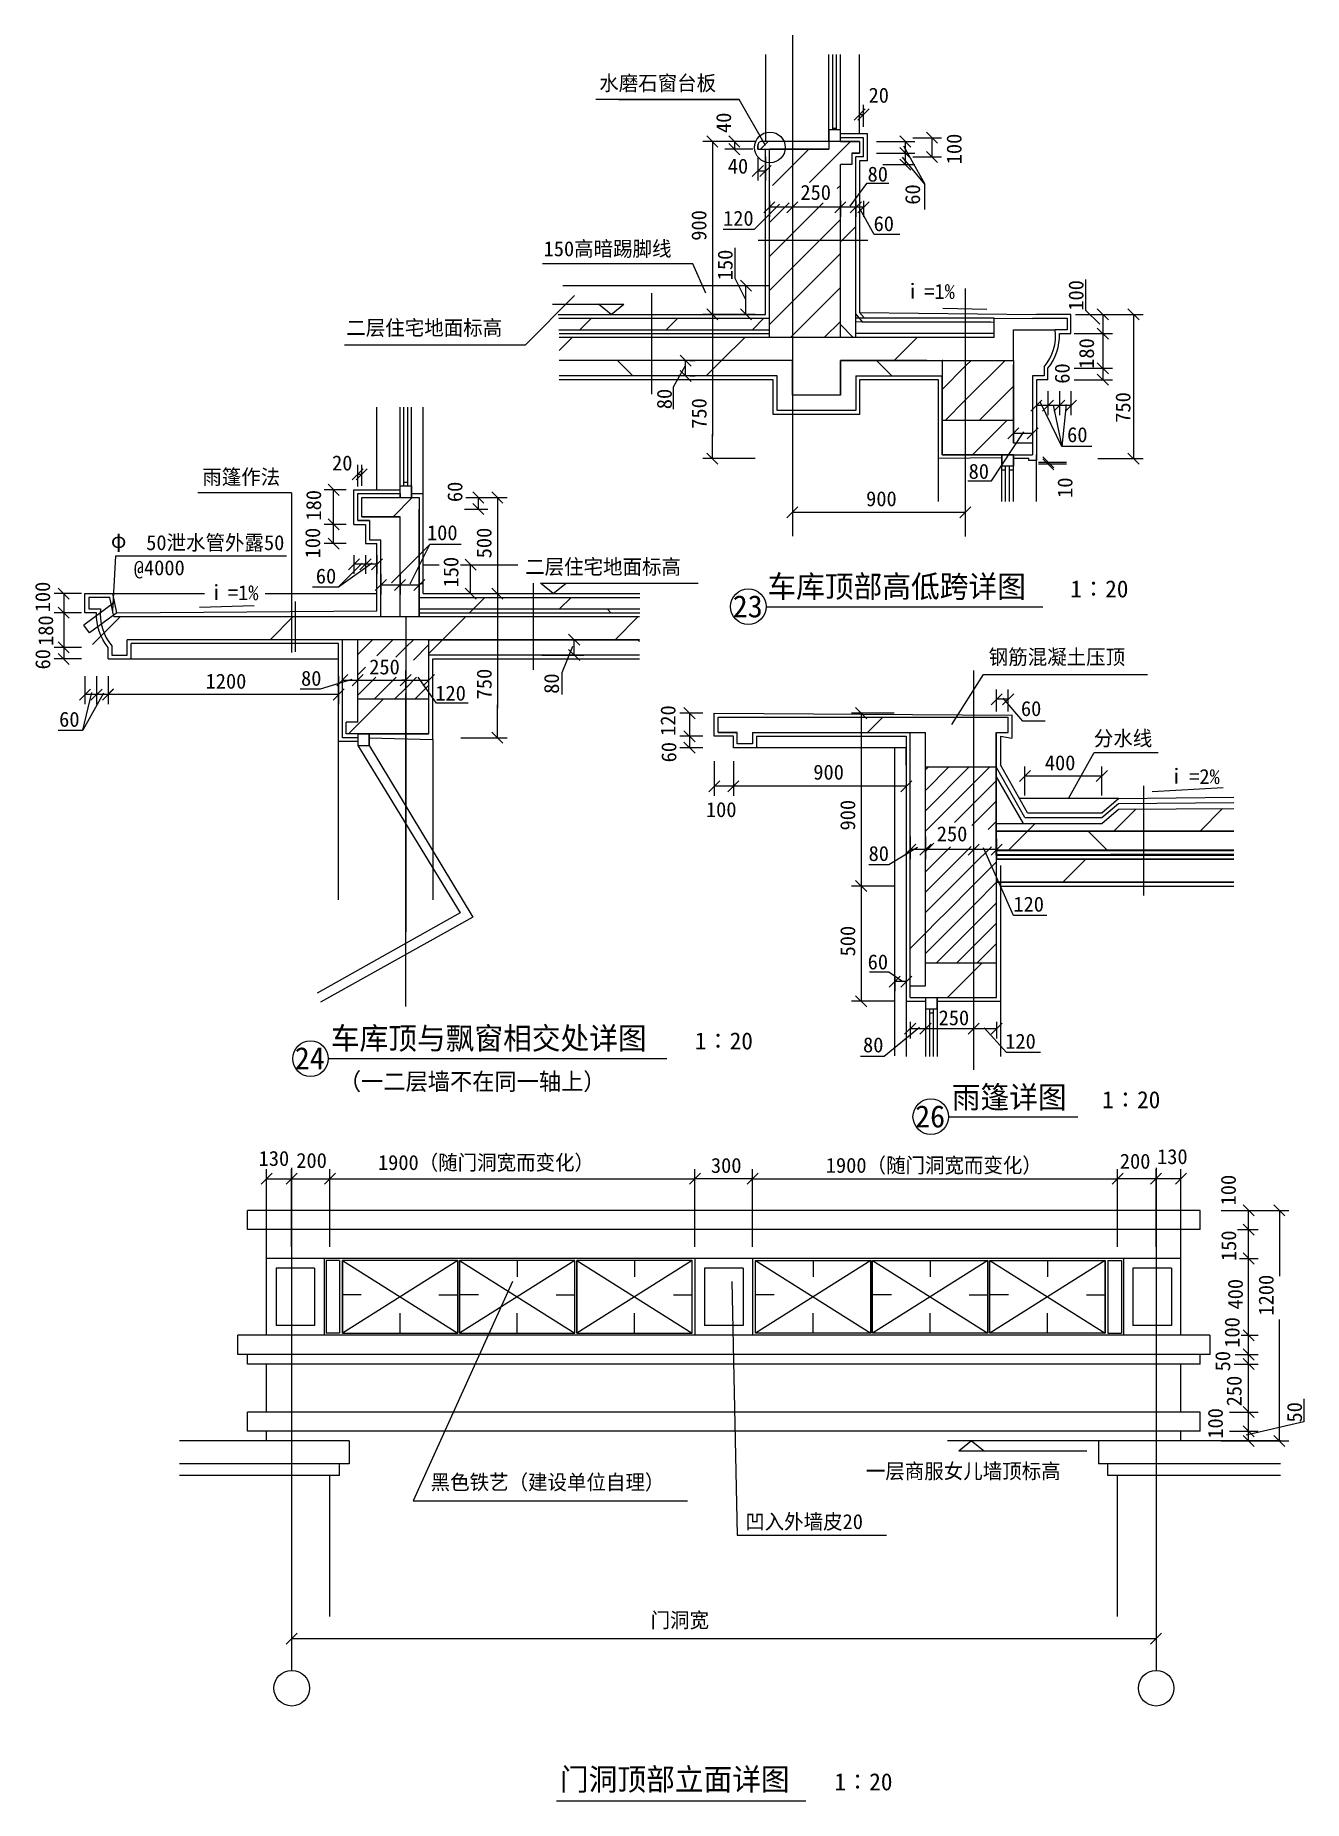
# Model space of a CAD drawing. Header units: metres. Extents: x 1414 to 8016, y 186 to 9373.
import ezdxf

# ---------------------------------------------------------------- set-up
doc = ezdxf.new("R2010")
doc.units = ezdxf.units.M
for name, color, linetype in [('A-AXI', 3, 'Continuous'), ('PUB_DIM', 3, 'Continuous'), ('PUB_TEXT', 7, 'Continuous'), ('S_DOTE', 7, 'Continuous'), ('WALL', 7, 'Continuous'), ('WQ', 7, 'Continuous')]:
    doc.layers.add(name, color=color, linetype=linetype)
pattern_1 = [(45, (0, 0), (-449.013, 449.013), [])]
pattern_2 = [(45, (0, 0), (-224.506, 224.506), [])]

msp = doc.modelspace()

# ---------------------------------------------------------------- texts
for s, height, p in [('20', 78, (5751.18, 9022.68)), ('40', 78, (5018.38, 8653.56)), ('80', 78, (5746.15, 8612.03)), ('250', 78, (5396.4, 8516.9)), ('120', 78, (4993.7, 8382.25)), ('60', 78, (5777.48, 8354.27)), ('150高暗踢脚线', 78, (4059.41, 8223.69)), ('二层住宅地面标高', 78, (3032.67, 7812.32)), ('20', 78, (2958.51, 7108.92)), ('雨篷作法', 78, (2282.82, 7035.97)), ('80', 78, (6272.18, 7065.23)), ('900', 78, (5738.55, 6922.43)), ('100', 78, (3452.51, 6745.91)), ('二层住宅地面标高', 78, (3963.3, 6568.45)), ('60', 78, (2873.87, 6520.32)), ('车库顶部高低跨详图', 115, (5224.79, 6447.57)), ('1∶20', 89, (6801.29, 6447.87)), ('23', 115, (5043.87, 6344.17)), ('钢筋混凝土压顶', 78, (6376.96, 6099.05)), ('80', 78, (2797.01, 5988.18)), ('250', 78, (3151.76, 6047.43)), ('1200', 78, (2300.09, 5972.87)), ('120', 78, (3495.83, 5910.91)), ('60', 78, (6544.48, 5830.56)), ('分水线', 78, (6923.91, 5675.5)), ('400', 78, (6668.88, 5548.42)), ('900', 78, (5463.77, 5499.68)), ('i', 78, (7327.38, 5478.85)), ('  =2%', 78, (7314.24, 5476.84)), ('100', 78, (4904.65, 5304.82)), ('60', 78, (5746.69, 4512.27)), ('车库顶与飘窗相交处详图', 115, (2951.81, 4096.02)), ('250', 78, (6115.77, 4221.41)), ('1∶20', 89, (4846.64, 4095.42)), ('80', 78, (5722.51, 4080.5)), ('120', 78, (6462.6, 4099.22)), ('24', 115, (2764.17, 3992.36)), ('（一二层墙不在同一轴上）', 89, (2993.85, 3884.2)), ('雨篷详图', 115, (6184.53, 3789.28)), ('1∶20', 89, (6967.38, 3789.51)), ('26', 115, (5993.41, 3689.58)), ('130', 78, (2576.07, 3489.4)), ('200', 78, (2772.14, 3478.87)), ('1900（随门洞宽而变化）', 78, (3197.32, 3468.03)), ('300', 78, (4930.52, 3452.9)), ('1900（随门洞宽而变化）', 78, (5528.56, 3453.6)), ('200', 78, (7059.29, 3474.83)), ('130', 78, (7253.01, 3498.82)), ('一层商服女儿墙顶标高', 78, (5737.09, 1861.8)), ('黑色铁艺（建设单位自理）', 78, (3471.64, 1804.47)), ('凹入外墙皮20', 78, (5109.04, 1599.14)), ('门洞宽', 78, (4616.43, 1086.55)), ('门洞顶部立面详图', 115, (4144.72, 239.38)), ('1∶20', 89, (5573.08, 239.71))]:
    msp.add_text(s, height=height).set_placement(p)
for s, rotation, p in [('40', 90, (5035.52, 8864.98)), ('100', 90, (6235.25, 8702.04)), ('60', 90, (6019.39, 8491.86)), ('900', 90, (4906.99, 8304.22)), ('150', 90, (5043.45, 8098.69)), ('100', 90, (6870.07, 7940.2)), ('180', 90, (6924.91, 7637.74)), ('60', 90, (6798, 7560.22)), ('80', 90, (4727.1, 7427.51)), ('750', 90, (4907.86, 7325.56)), ('750', 90, (7114.63, 7356.92)), ('60', 360, (6784.93, 7256.02)), ('180', 90, (2901.11, 6848)), ('60', 90, (3636.73, 6944.07)), ('10', 90, (6812.78, 6965.88)), ('100', 90, (2896.5, 6651.09)), ('500', 90, (3788.4, 6651.45)), ('150', 90, (3616.06, 6499.81)), ('100', 90, (1490.61, 6370.56)), ('180', 90, (1506.68, 6195.3)), ('60', 90, (1491.4, 6073.03)), ('750', 90, (3789.09, 5917.59)), ('80', 90, (4139.66, 5946.3)), ('120', 90, (4746.2, 5727.43)), ('60', 360, (1537.69, 5774.74)), ('60', 90, (4750.54, 5589.46)), ('900', 90, (5681.55, 5235.08)), ('250', 360, (6106.41, 5178.57)), ('80', 360, (5751.4, 5076.2)), ('120', 360, (6505.24, 4812.57)), ('500', 90, (5681.72, 4579.66)), ('100', 90, (7663.11, 3283.84)), ('150', 90, (7664.91, 2994.19)), ('400', 90, (7699.57, 2742.13)), ('1200', 90, (7859.74, 2710.45)), ('100', 90, (7682.73, 2543.05)), ('50', 90, (7633.78, 2420.18)), ('250', 90, (7692.93, 2238.14)), ('100', 90, (7595.55, 2069.68)), ('50', 90, (8007.42, 2153.82))]:
    msp.add_text(s, height=78, rotation=rotation).set_placement(p)
at = {"layer": 'A-AXI'}
for s, p in [('i', (5953.9, 8002.96)), ('  =1%', (5934.98, 8001.53)), ('φ', (1807.18, 6705.61)), ('   50泄水管外露50', (1831.65, 6694.17)), ('@4000', (1926.26, 6563.28)), ('i', (2329.15, 6435.21)), ('  =1%', (2310.24, 6433.78))]:
    msp.add_text(s, height=78, dxfattribs=at).set_placement(p)
at = {"layer": 'PUB_TEXT'}
msp.add_text('水磨石窗台板', height=78, dxfattribs=at).set_placement((4349.33, 9085.76))

# ---------------------------------------------------------------- blocks, each defined once
blk = doc.blocks.new('_DIMX')
at = {"color": 6}
blk.add_lwpolyline([(-144.19, -144.17), (144.15, 144.17)], dxfattribs=at)

# ---------------------------------------------------------------- hatches: boundary and pattern name
h = msp.add_hatch()
h.set_pattern_fill('AN33C', scale=100)
h.set_pattern_definition(pattern_2)
h.paths.add_polyline_path([(5354.96, 8820.65), (5544.91, 8820.65), (5544.91, 8780.65), (5354.96, 8780.65)])
h.paths.add_polyline_path([(5289.66, 8809.71, 0.03), (5288.91, 8820.65), (5354.96, 8820.65), (5354.96, 8780.65), (5284.19, 8780.65, 0.09)])
h.paths.add_polyline_path([(5174.91, 8800.65, -0.2), (5180.76, 8814.79, -0.2), (5194.91, 8820.65), (5194.91, 8820.65), (5288.91, 8820.65, -0.03), (5289.66, 8809.71, -0.09), (5284.19, 8780.65), (5174.91, 8780.65)])
h = msp.add_hatch()
h.set_pattern_fill('ANSI38', scale=300)
h.paths.add_polyline_path([(5684.91, 8740.65), (5724.91, 8740.65), (5724.91, 8840.65), (5604.91, 8840.65), (5604.91, 8820.65), (5704.91, 8820.65), (5704.91, 8760.65), (5664.91, 8760.65), (5664.91, 8700.65), (5604.91, 8700.65), (5604.91, 8478.5), (5684.91, 8478.5)])
h.paths.add_polyline_path([(5684.91, 8478.5), (5604.91, 8478.5), (5604.91, 8340.42), (5684.91, 8340.42)])
h.paths.add_polyline_path([(5684.91, 8307.07), (5604.91, 8307.07), (5604.91, 7800.65), (5684.91, 7800.65)])
h.paths.add_polyline_path([(5684.91, 8340.42), (5604.91, 8340.42), (5604.91, 8307.07), (5684.91, 8307.07)])
h.paths.add_polyline_path([(6254.97, 7880.65), (5955.37, 7880.65), (5955.37, 7820.65), (6254.97, 7820.65)])
h.paths.add_polyline_path([(6404.97, 7880.91), (6254.97, 7881.38), (6254.97, 7820.65), (6404.97, 7820.65)])
h.paths.add_polyline_path([(5926.91, 7880.65), (5719.81, 7880.65), (5717.76, 7883.07), (5684.91, 7883.17), (5684.91, 7820.65), (5926.91, 7820.65)])
h.paths.add_polyline_path([(5955.37, 7880.65), (5926.91, 7880.65), (5926.91, 7820.65), (5955.37, 7820.65)])
h = msp.add_hatch()
h.set_pattern_fill('ANSI31', scale=1000)
h.paths.add_polyline_path([(4593.96, 7800.65), (4140.8, 7800.65), (4140.8, 7680.65), (4593.96, 7680.65)])
h.paths.add_polyline_path([(4622.42, 7800.65), (4593.96, 7800.65), (4593.96, 7680.65), (4622.42, 7680.65)])
h.paths.add_polyline_path([(5354.97, 7800.65), (4622.42, 7800.65), (4622.42, 7680.65), (5354.97, 7680.65)])
h.paths.add_polyline_path([(5926.91, 7800.65), (5354.97, 7800.65), (5354.97, 7500.65), (5603.97, 7500.65), (5603.97, 7680.65), (5926.91, 7680.65)])
h.paths.add_polyline_path([(6254.97, 7800.65), (5955.37, 7800.65), (5955.37, 7680.65), (6054.21, 7680.65), (6254.97, 7680.65)])
h.paths.add_polyline_path([(5955.37, 7800.65), (5926.91, 7800.65), (5926.91, 7680.65), (5955.37, 7680.65)])
h.paths.add_polyline_path([(6504.97, 7860.65), (6604.97, 7860.65), (6604.97, 7959.95), (6404.97, 7960.65), (6404.97, 7800.65), (6254.97, 7800.65), (6254.97, 7680.65), (6504.97, 7680.65)])
h.paths.add_polyline_path([(6504.97, 7370.65), (6254.97, 7370.65), (6254.97, 7190.65), (6584.97, 7190.65), (6584.97, 7250.65), (6504.97, 7250.65)])
h.paths.add_polyline_path([(6254.97, 7370.65), (6134.97, 7370.65), (6134.97, 7190.65), (6254.97, 7190.65)])
h = msp.add_hatch()
h.set_pattern_fill('AN33C', scale=200)
h.set_pattern_definition(pattern_1)
h.paths.add_polyline_path([(6504.97, 7860.65), (6604.97, 7860.65), (6604.97, 7959.95), (6404.97, 7960.65), (6404.97, 7800.65), (6254.97, 7800.65), (6254.97, 7680.65), (6504.97, 7680.65)])
h = msp.add_hatch()
h.set_pattern_fill('AN33C', scale=100)
h.set_pattern_definition(pattern_2)
h.paths.add_polyline_path([(4875.06, 7900.65), (4139.22, 7900.65), (4139.22, 7840.65), (4875.06, 7840.65)])
h.paths.add_polyline_path([(4899.8, 7900.65), (4875.06, 7900.65), (4875.06, 7840.65), (4899.8, 7840.65)])
h.paths.add_polyline_path([(5233.32, 7900.65), (4899.8, 7900.65), (4899.8, 7840.65), (5233.32, 7840.65)])
h = msp.add_hatch()
h.set_pattern_fill('ANSI38', scale=300)
h.paths.add_polyline_path([(6504.97, 7840.65), (6504.97, 7680.65), (6504.97, 7250.65), (6604.97, 7250.65), (6604.97, 7600.65), (6664.97, 7600.65), (6664.97, 7647.9, 0.21), (6723.32, 7840.65)])
h = msp.add_hatch()
h.set_pattern_fill('AN33C', scale=200)
h.set_pattern_definition(pattern_1)
h.paths.add_polyline_path([(4593.96, 7800.65), (4140.8, 7800.65), (4140.8, 7680.65), (4593.96, 7680.65)])
h.paths.add_polyline_path([(4622.42, 7800.65), (4593.96, 7800.65), (4593.96, 7680.65), (4622.42, 7680.65)])
h.paths.add_polyline_path([(5354.97, 7800.65), (4622.42, 7800.65), (4622.42, 7680.65), (5354.97, 7680.65)])
h.paths.add_polyline_path([(5926.91, 7800.65), (5354.97, 7800.65), (5354.97, 7500.65), (5603.97, 7500.65), (5603.97, 7680.65), (5926.91, 7680.65)])
h.paths.add_polyline_path([(5955.37, 7800.65), (5926.91, 7800.65), (5926.91, 7680.65), (5955.37, 7680.65)])
h.paths.add_polyline_path([(6254.97, 7800.65), (5955.37, 7800.65), (5955.37, 7680.65), (6054.21, 7680.65), (6254.97, 7680.65)])
h.paths.add_polyline_path([(6504.97, 7370.65), (6254.97, 7370.65), (6254.97, 7190.65), (6584.97, 7190.65), (6584.97, 7250.65), (6504.97, 7250.65)])
h.paths.add_polyline_path([(6254.97, 7370.65), (6134.97, 7370.65), (6134.97, 7190.65), (6254.97, 7190.65)])
h = msp.add_hatch()
h.set_pattern_fill('ANSI38', scale=300)
h.paths.add_polyline_path([(4593.96, 7680.65), (4192.29, 7680.65), (4192.29, 7600.65), (4593.96, 7600.65)])
h.paths.add_polyline_path([(4622.42, 7680.65), (4593.96, 7680.65), (4593.96, 7600.65), (4622.42, 7600.65)])
h.paths.add_polyline_path([(5354.97, 7680.65), (4622.42, 7680.65), (4622.42, 7600.65), (5274.97, 7600.65), (5274.97, 7420.65), (5354.97, 7420.65)])
h.paths.add_polyline_path([(5685.31, 7600.65), (5926.91, 7600.65), (5926.91, 7680.65), (5605.31, 7680.65), (5605.31, 7500.65), (5354.97, 7500.65), (5354.97, 7420.65), (5685.31, 7420.65)])
h.paths.add_polyline_path([(6134.97, 7680.65), (5955.37, 7680.65), (5955.37, 7600.65), (6134.97, 7600.65)])
h.paths.add_polyline_path([(5955.37, 7680.65), (5926.91, 7680.65), (5926.91, 7600.65), (5955.37, 7600.65)])
h = msp.add_hatch()
h.set_pattern_fill('ANSI38', scale=300)
h.paths.add_polyline_path([(3312.13, 6868.06), (3113.56, 6868.06), (3113.56, 6968.06), (3312.13, 6968.06), (3312.13, 6988.06), (3092.13, 6988.06), (3092.13, 6852.58), (3096.65, 6848.06), (3173.56, 6848.06), (3173.56, 6748.06), (3212.13, 6748.06), (3212.13, 6348.06), (3312.13, 6348.06)])
h = msp.add_hatch()
h.set_pattern_fill('AN33C', scale=200)
h.set_pattern_definition(pattern_1)
h.paths.add_polyline_path([(3412.13, 6968.06), (3113.56, 6968.06), (3113.56, 6868.06), (3312.13, 6868.06), (3312.13, 6348.06), (3412.13, 6348.06), (3412.13, 6908.06)])
h = msp.add_hatch()
h.set_pattern_fill('ANSI31', scale=1000)
h.paths.add_polyline_path([(3412.13, 6968.06), (3113.56, 6968.06), (3113.56, 6868.06), (3312.13, 6868.06), (3312.13, 6348.06), (3412.13, 6348.06), (3412.13, 6908.06)])
h = msp.add_hatch()
h.set_pattern_fill('AN33C', scale=100)
h.set_pattern_definition(pattern_2)
h.paths.add_polyline_path([(3942.13, 6448.06), (3392.13, 6448.06), (3392.13, 6388.06), (3942.13, 6388.06)])
h.paths.add_polyline_path([(4170.05, 6448.06), (3942.13, 6448.06), (3942.13, 6388.06), (4170.05, 6388.06)])
h.paths.add_polyline_path([(4207.34, 6448.06), (4170.05, 6448.06), (4170.05, 6388.06), (4207.34, 6388.06)])
h.paths.add_polyline_path([(4560.97, 6448.06), (4207.34, 6448.06), (4207.34, 6388.06), (4560.97, 6388.06)])
h = msp.add_hatch()
h.set_pattern_fill('AN33C', scale=200)
h.set_pattern_definition(pattern_1)
h.paths.add_polyline_path([(2528.52, 6348.06), (1742.38, 6348.06), (1722.38, 6428.06), (1612.17, 6428.06), (1612.17, 6368.06), (1673.82, 6368.06, 0.21), (1732.17, 6175.31), (1732.17, 6128.06), (1812.17, 6128.06), (1812.17, 6228.06), (2528.52, 6228.06)])
h.paths.add_polyline_path([(3342.13, 6348.06), (2556.91, 6348.06), (2556.91, 6228.06), (2992.17, 6228.06), (3342.13, 6228.06)])
h.paths.add_polyline_path([(2556.91, 6348.06), (2528.52, 6348.06), (2528.52, 6228.06), (2556.91, 6228.06)])
h.paths.add_polyline_path([(3942.13, 6348.06), (3342.13, 6348.06), (3342.13, 6228.06), (3942.13, 6228.06)])
h.paths.add_polyline_path([(4170.05, 6348.06), (3942.13, 6348.06), (3942.13, 6228.06), (4170.05, 6228.06)])
h.paths.add_polyline_path([(4207.34, 6348.06), (4170.05, 6348.06), (4170.05, 6228.06), (4207.34, 6228.06)])
h.paths.add_polyline_path([(4560.97, 6348.06), (4207.34, 6348.06), (4207.34, 6228.06), (4560.97, 6228.06)])
h = msp.add_hatch()
h.set_pattern_fill('ANSI31', scale=1000)
h.paths.add_polyline_path([(2528.52, 6348.06), (1742.38, 6348.06), (1722.38, 6428.06), (1612.17, 6428.06), (1612.17, 6368.06), (1673.82, 6368.06, 0.21), (1732.17, 6175.31), (1732.17, 6128.06), (1812.17, 6128.06), (1812.17, 6228.06), (2528.52, 6228.06)])
h.paths.add_polyline_path([(2556.91, 6348.06), (2528.52, 6348.06), (2528.52, 6228.06), (2556.91, 6228.06)])
h.paths.add_polyline_path([(3342.13, 6348.06), (2556.91, 6348.06), (2556.91, 6228.06), (2992.17, 6228.06), (3342.13, 6228.06)])
h.paths.add_polyline_path([(3942.13, 6348.06), (3342.13, 6348.06), (3342.13, 6228.06), (3942.13, 6228.06)])
h.paths.add_polyline_path([(4170.05, 6348.06), (3942.13, 6348.06), (3942.13, 6228.06), (4170.05, 6228.06)])
h.paths.add_polyline_path([(4207.34, 6348.06), (4170.05, 6348.06), (4170.05, 6228.06), (4207.34, 6228.06)])
h.paths.add_polyline_path([(4560.97, 6348.06), (4207.34, 6348.06), (4207.34, 6228.06), (4560.97, 6228.06)])
h = msp.add_hatch()
h.set_pattern_fill('ANSI38', scale=300)
h.paths.add_polyline_path([(3942.13, 6388.06), (3392.13, 6388.06), (3392.13, 6368.06), (3942.13, 6368.06)])
h.paths.add_polyline_path([(4170.05, 6388.06), (3942.13, 6388.06), (3942.13, 6368.06), (4170.05, 6368.06)])
h.paths.add_polyline_path([(4207.34, 6388.06), (4170.05, 6388.06), (4170.05, 6368.06), (4207.34, 6368.06)])
h.paths.add_polyline_path([(4560.97, 6388.06), (4207.34, 6388.06), (4207.34, 6368.06), (4560.97, 6368.06)])
h = msp.add_hatch()
h.set_pattern_fill('ANSI38', scale=300)
h.paths.add_polyline_path([(3092.17, 6228.06), (3012.17, 6228.06), (3012.17, 5798.06), (3092.17, 5798.06), (3092.17, 5918.06)])
h = msp.add_hatch()
h.set_pattern_fill('ANSI38', scale=300)
h.paths.add_polyline_path([(3968.36, 6228.06), (3462.17, 6228.06), (3462.17, 6148.06), (3968.36, 6148.06)])
h.paths.add_polyline_path([(4005.65, 6228.06), (3968.36, 6228.06), (3968.36, 6148.06), (4005.65, 6148.06)])
h.paths.add_polyline_path([(4559.52, 6228.06), (4005.65, 6228.06), (4005.65, 6148.06), (4559.52, 6148.06)])
h = msp.add_hatch()
h.set_pattern_fill('AN33C', scale=200)
h.set_pattern_definition(pattern_1)
h.paths.add_polyline_path([(3092.17, 5918.06), (3092.17, 5798.06), (3012.17, 5798.06), (3012.17, 5738.06), (3342.12, 5738.06), (3342.12, 5918.06)])
h.paths.add_polyline_path([(3342.13, 5738.06), (3462.17, 5738.06), (3462.17, 5918.06), (3342.13, 5918.06)])
h = msp.add_hatch()
h.set_pattern_fill('ANSI31', scale=1000)
h.paths.add_polyline_path([(3092.17, 5918.06), (3092.17, 5798.06), (3012.17, 5798.06), (3012.17, 5738.06), (3342.12, 5738.06), (3342.12, 5918.06)])
h.paths.add_polyline_path([(3462.17, 5918.06), (3342.13, 5918.06), (3342.13, 5738.06), (3462.17, 5738.06)])
h = msp.add_hatch()
h.set_pattern_fill('AN33C', scale=200)
h.set_pattern_definition(pattern_1)
h.paths.add_polyline_path([(4967.82, 5825.6), (4967.82, 5745.6), (5067.82, 5745.6), (6047.82, 5745.6), (6047.82, 5565.6), (6297.82, 5565.6), (6297.82, 5825.6)])
h.paths.add_polyline_path([(6477.82, 5825.6), (6297.82, 5825.6), (6297.82, 5565.6), (6417.82, 5565.6), (6417.82, 5745.6), (6477.82, 5745.6)])
h.paths.add_polyline_path([(6417.82, 4546.43), (6297.82, 4546.43), (6297.82, 4366.43), (6417.82, 4366.43)])
h.paths.add_polyline_path([(6297.82, 4546.43), (6047.82, 4546.43), (6047.82, 4426.43), (5967.82, 4426.43), (5967.82, 4366.43), (6297.82, 4366.43)])
h = msp.add_hatch()
h.set_pattern_fill('ANSI31', scale=1000)
h.paths.add_polyline_path([(6297.82, 5825.6), (4967.82, 5825.6), (4967.82, 5745.6), (5067.82, 5745.6), (6047.82, 5745.6), (6047.82, 5565.6), (6297.82, 5565.6)])
h.paths.add_polyline_path([(6417.82, 5745.6), (6477.82, 5745.6), (6477.82, 5825.6), (6297.82, 5825.6), (6297.82, 5565.6), (6417.82, 5565.6)])
h.paths.add_polyline_path([(6297.82, 4546.43), (6047.82, 4546.43), (6047.82, 4426.43), (5967.82, 4426.43), (5967.82, 4366.43), (6297.82, 4366.43)])
h.paths.add_polyline_path([(6417.82, 4546.43), (6297.82, 4546.43), (6297.82, 4366.43), (6417.82, 4366.43)])
h = msp.add_hatch()
h.set_pattern_fill('ANSI38', scale=300)
h.paths.add_polyline_path([(6047.82, 5745.6), (5967.82, 5745.6), (5967.82, 5554.44), (5967.82, 4808.1), (6047.82, 4808.1)])
h.paths.add_polyline_path([(5967.82, 4426.43), (6047.82, 4426.43), (6047.82, 4546.43), (6047.82, 4764.53), (5967.82, 4764.53), (5967.82, 4666.43)])
h.paths.add_polyline_path([(6047.82, 4764.53), (6047.82, 4808.1), (5967.82, 4808.1), (5967.82, 4764.53)])
h = msp.add_hatch()
h.set_pattern_fill('AN32C', scale=300)
h.set_pattern_definition([(45, (0, 0), (-673.52, 673.52), [])])
h.paths.add_polyline_path([(7637.21, 5232.12), (7637.21, 5349.48), (7182.75, 5346.52), (7182.75, 5232.12)])
h.paths.add_polyline_path([(7145.46, 5346.27), (7051.56, 5345.66), (6965.79, 5272.2), (6417.82, 5272.2), (6417.82, 5232.12), (7145.46, 5232.12)])
h.paths.add_polyline_path([(7182.75, 5346.52), (7145.46, 5346.27), (7145.46, 5232.12), (7182.75, 5232.12)])
h.paths.add_polyline_path([(6417.82, 5514.53), (6417.82, 5272.2), (6556.77, 5272.2)])
h = msp.add_hatch()
h.set_pattern_fill('AN33C', scale=100)
h.set_pattern_definition(pattern_2)
h.paths.add_polyline_path([(7637.21, 5232.12), (7637.21, 5349.48), (7182.75, 5346.52), (7182.75, 5232.12)])
h.paths.add_polyline_path([(7145.46, 5232.12), (7182.75, 5232.12), (7182.75, 5346.52), (7145.46, 5346.27)])
h.paths.add_polyline_path([(7145.46, 5232.12), (7145.46, 5346.27), (7051.56, 5345.66), (6965.79, 5272.2), (6417.82, 5272.2), (6417.82, 5232.12)])
h.paths.add_polyline_path([(6417.82, 5514.53), (6417.82, 5272.2), (6556.77, 5272.2)])
h = msp.add_hatch()
h.set_pattern_fill('ANSI38', scale=300)
h.paths.add_polyline_path([(6417.82, 5229.86), (6417.82, 5132.12), (7145.46, 5132.12), (7145.46, 5229.86)])
h.paths.add_polyline_path([(7637.21, 5132.12), (7637.21, 5229.86), (7182.75, 5229.86), (7182.75, 5132.12)])
h.paths.add_polyline_path([(7145.46, 5132.12), (7182.75, 5132.12), (7182.75, 5229.86), (7145.46, 5229.86)])
h = msp.add_hatch()
h.set_pattern_fill('AN33C', scale=200)
h.set_pattern_definition(pattern_1)
h.paths.add_polyline_path([(7103.18, 5086.07), (7651.93, 5086.07), (7651.93, 4966.07), (7103.18, 4966.07)])
h.paths.add_polyline_path([(6417.82, 5086.07), (7065.89, 5086.07), (7065.89, 4966.07), (6417.82, 4966.07)])
h.paths.add_polyline_path([(7065.89, 5086.07), (7103.18, 5086.07), (7103.18, 4966.07), (7065.89, 4966.07)])
h = msp.add_hatch()
h.set_pattern_fill('ANSI31', scale=1000)
h.paths.add_polyline_path([(6417.82, 5086.07), (7065.89, 5086.07), (7065.89, 4966.07), (6417.82, 4966.07)])
h.paths.add_polyline_path([(7065.89, 5086.07), (7103.18, 5086.07), (7103.18, 4966.07), (7065.89, 4966.07)])
h.paths.add_polyline_path([(7103.18, 5086.07), (7651.93, 5086.07), (7651.93, 4966.07), (7103.18, 4966.07)])

# ---------------------------------------------------------------- linework, layer by layer
for p, q in [((5544.91, 8880.65), (5544.91, 9272.75)), ((5564.91, 8880.65), (5564.91, 9272.75)), ((5584.91, 8880.65), (5584.91, 9272.75)), ((5604.91, 8880.65), (5604.91, 9272.75)), ((5704.91, 8860.65), (5704.91, 9272.75)), ((5078.37, 9039.79), (4331.63, 9039.79)), ((4450.4, 9039.79), (5078.37, 9039.79)), ((5214.91, 8800.17), (5078.37, 9039.79)), ((5704.91, 8820.65), (5194.91, 8820.65)), ((5443.04, 8606.58), (5657.11, 8820.65)), ((5604.91, 8880.65), (5544.91, 8880.65)), ((5604.91, 8880.65), (5544.91, 8880.65)), ((5544.91, 8820.65), (5544.91, 8880.65)), ((5544.91, 8820.65), (5544.91, 8880.65)), ((5604.91, 8880.65), (5544.91, 8880.65)), ((5544.91, 8880.65), (5544.91, 8820.65)), ((5544.91, 8820.65), (5544.91, 8780.65)), ((5564.91, 8890.65), (5584.91, 8890.65)), ((5604.91, 8820.65), (5604.91, 8880.65)), ((5604.91, 8820.65), (5604.91, 8880.65)), ((5604.91, 8820.65), (5604.91, 8880.65)), ((5744.91, 8860.65), (5604.91, 8860.65)), ((5724.91, 8840.65), (5604.91, 8840.65)), ((5604.91, 8820.65), (5704.91, 8820.65)), ((5704.91, 8820.65), (5704.91, 8760.65)), ((5724.91, 8740.65), (5724.91, 8840.65)), ((5744.91, 8720.65), (5744.91, 8860.65)), ((5174.91, 8800.65), (5174.91, 8780.65)), ((5174.91, 8780.65), (5234.91, 8780.65)), ((5214.91, 7920.61), (5214.91, 8780.65)), ((5214.91, 7920.61), (5214.91, 8760.65)), ((5544.91, 8780.65), (5234.91, 8780.65)), ((5234.91, 7800.65), (5234.91, 8780.65)), ((5354.97, 8695.28), (5440.34, 8780.65)), ((5704.91, 8760.65), (5664.91, 8760.65)), ((5664.91, 8760.65), (5664.91, 8700.65)), ((5677.77, 8761.99), (5677.77, 8761.99)), ((5724.91, 8740.65), (5684.91, 8740.65)), ((5684.91, 7800.65), (5684.91, 8740.65)), ((6043.76, 8599.32), (5927.92, 8739.17)), ((5932.6, 8797.6), (6043.76, 8599.32)), ((5251.41, 8591.72), (5354.97, 8695.28)), ((5664.91, 8700.65), (5604.91, 8700.65)), ((5604.91, 7800.65), (5604.91, 8700.65)), ((5684.91, 8715.37), (5684.91, 8715.37)), ((5744.91, 8720.65), (5704.91, 8720.65)), ((5588.54, 8575.3), (5604.91, 8591.66)), ((5739.91, 8602.29), (5653.12, 8483.61)), ((5856.39, 8602.29), (5739.91, 8602.29)), ((6043.76, 8466.1), (6043.76, 8599.32)), ((5157.05, 8364.92), (5287.18, 8495.06)), ((5234.91, 8398.44), (5338.19, 8501.72)), ((5354.97, 8341.72), (5514.97, 8501.72)), ((5604.91, 8511.11), (5604.91, 8428.5)), ((5684.71, 8478.5), (5605.11, 8478.5)), ((5684.91, 8511.11), (5684.91, 8428.5)), ((5781.02, 8337.55), (5701.08, 8481.33)), ((4994.89, 8364.92), (5157.05, 8364.92)), ((5530.44, 8340.42), (5604.91, 8414.89)), ((5176.93, 8307.07), (5747.89, 8307.07)), ((5234.91, 8221.66), (5320.32, 8307.07)), ((5320.32, 8307.07), (5353.66, 8340.42)), ((5353.66, 8340.42), (5354.97, 8341.72)), ((5354.97, 8164.95), (5497.09, 8307.07)), ((5497.09, 8307.07), (5530.44, 8340.42)), ((5913.49, 8337.55), (5781.02, 8337.55)), ((5055.78, 8267.44), (5055.78, 8109.63)), ((5354.97, 7988.17), (5604.91, 8238.11)), ((5055.78, 8109.63), (5111.19, 7998.89)), ((5234.91, 8044.89), (5354.97, 8164.95)), ((6881.19, 8103.26), (6881.19, 7943.35)), ((3965.16, 7762.67), (4221.03, 8018.53)), ((4622.42, 7505.48), (4622.42, 8031.98)), ((5354.97, 7811.39), (5604.91, 8061.33)), ((4106.4, 7974.29), (4477.39, 7974.29)), ((4411.11, 7920.63), (4344.83, 7974.29)), ((4411.11, 7920.63), (4477.39, 7974.29)), ((5234.91, 7868.11), (5354.97, 7988.17)), ((6881.19, 7943.35), (6954.59, 7869.95)), ((4139.22, 7900.65), (5234.91, 7900.65)), ((4139.22, 7840.65), (5234.91, 7840.65)), ((5344.22, 7800.65), (5354.97, 7811.39)), ((5521, 7800.65), (5604.91, 7884.56)), ((6404.97, 7900.65), (5684.91, 7900.65)), ((5684.91, 7883.17), (6404.97, 7880.91)), ((6404.97, 7800.65), (6404.97, 7900.65)), ((6404.97, 7900.65), (6604.97, 7899.95)), ((6504.97, 7680.65), (6504.97, 7840.65)), ((6504.97, 7840.65), (6723.32, 7840.65)), ((6604.97, 7900.65), (6784.97, 7900.65)), ((6784.97, 7840.65), (6723.32, 7840.65)), ((6784.97, 7900.65), (6784.97, 7840.65)), ((3023.48, 7762.67), (3965.16, 7762.67)), ((6404.97, 7800.65), (4140.8, 7800.65)), ((6404.97, 7800.65), (5684.97, 7800.65)), ((6404.97, 7800.65), (6404.97, 7800.65)), ((5354.97, 7680.65), (4140.89, 7680.65)), ((4736.07, 7544.78), (4797.46, 7655.21)), ((5354.97, 7500.65), (5354.97, 7680.65)), ((5605.31, 7680.65), (5605.31, 7500.65)), ((5605.31, 7680.65), (6504.97, 7680.65)), ((6134.97, 7680.65), (6134.97, 7190.65)), ((6134.97, 7530.73), (6254.97, 7650.73)), ((6254.97, 7650.73), (6284.88, 7680.65)), ((6254.97, 7473.96), (6461.66, 7680.65)), ((6504.97, 7680.65), (6504.97, 7250.65)), ((6664.97, 7647.9), (6664.97, 7600.65)), ((5254.97, 7580.65), (4140.8, 7580.65)), ((5274.97, 7600.65), (4140.89, 7600.65)), ((4736.07, 7428.21), (4736.07, 7544.78)), ((5274.97, 7420.65), (5274.97, 7600.65)), ((5685.31, 7600.65), (6134.97, 7600.65)), ((5685.31, 7600.65), (5685.31, 7420.65)), ((6114.97, 7580.65), (5703.97, 7580.65)), ((6114.97, 6946.96), (6114.97, 7580.65)), ((6328.43, 7370.65), (6504.97, 7547.18)), ((6664.97, 7600.65), (6604.97, 7600.65)), ((6604.97, 7600.65), (6604.97, 7190.65)), ((5605.31, 7500.65), (5354.97, 7500.65)), ((6151.66, 7370.65), (6254.97, 7473.96)), ((6758.07, 7234.09), (6646.29, 7462.46)), ((6711.53, 7448.88), (6758.07, 7234.09)), ((6779.49, 7451.59), (6758.07, 7234.09)), ((3192.13, 7008.06), (3192.13, 7438.27)), ((3312.13, 7028.06), (3312.13, 7438.27)), ((3332.13, 7028.06), (3332.13, 7438.27)), ((3352.13, 7028.06), (3352.13, 7438.27)), ((3372.13, 7028.06), (3372.13, 7438.27)), ((3432.13, 6968.06), (3432.13, 7438.27)), ((5685.31, 7420.65), (5274.97, 7420.65)), ((6134.97, 7370.65), (6504.97, 7370.65)), ((6390.74, 7054.43), (6559.28, 7309.77)), ((6444.97, 7174.65), (6114.97, 7170.65)), ((6134.97, 7190.65), (6604.97, 7190.65)), ((6444.97, 6946.96), (6444.97, 7190.65)), ((6444.97, 7190.65), (6444.97, 7130.65)), ((6444.97, 7130.65), (6444.97, 7190.65)), ((6604.97, 7250.65), (6504.97, 7250.65)), ((6504.97, 6946.96), (6504.97, 7190.65)), ((6504.97, 7190.65), (6504.97, 7130.65)), ((6504.97, 7190.65), (6504.97, 7130.65)), ((6624.97, 6946.96), (6624.97, 7190.65)), ((6913.01, 7234.09), (6758.07, 7234.09)), ((6504.97, 7130.65), (6444.97, 7130.65)), ((6504.97, 7130.65), (6444.97, 7130.65)), ((6464.97, 7110.65), (6444.97, 7110.65)), ((6464.97, 6946.96), (6464.97, 7130.65)), ((6484.97, 6946.96), (6484.97, 7130.65)), ((6504.97, 7110.65), (6484.97, 7110.65)), ((2746.8, 6992.5), (2259.36, 6992.5)), ((3072.13, 6828.06), (3072.13, 7008.06)), ((3072.13, 7008.06), (3312.13, 7008.06)), ((3092.13, 6848.06), (3092.13, 6988.06)), ((3092.13, 6988.06), (3312.13, 6988.06)), ((3312.13, 7028.06), (3372.13, 7028.06)), ((3312.13, 7028.06), (3372.13, 7028.06)), ((3312.13, 6968.06), (3312.13, 7028.06)), ((3312.13, 6968.06), (3312.13, 7028.06)), ((3312.13, 6988.06), (3312.13, 7028.06)), ((3312.13, 7028.06), (3372.13, 7028.06)), ((3312.13, 6988.06), (3312.13, 6968.06)), ((3332.13, 7048.06), (3352.13, 7048.06)), ((3372.13, 6968.06), (3372.13, 7028.06)), ((3372.13, 6968.06), (3372.13, 7028.06)), ((3372.13, 7028.06), (3372.13, 6968.06)), ((6268.41, 7054.43), (6390.74, 7054.43)), ((3113.56, 6868.06), (3113.56, 6968.06)), ((3113.56, 6968.06), (3412.13, 6968.06)), ((3375.54, 6965.36), (3375.54, 6965.36)), ((3412.13, 6968.06), (3412.13, 6348.06)), ((3432.13, 6468.02), (3432.13, 6968.06)), ((3072.13, 6828.06), (3132.56, 6828.06)), ((3096.65, 6848.06), (3092.13, 6852.58)), ((3152.56, 6848.06), (3092.13, 6848.06)), ((3312.13, 6868.06), (3113.56, 6868.06)), ((3152.56, 6848.06), (3152.56, 6748.06)), ((3312.13, 6348.06), (3312.13, 6868.06)), ((3152.56, 6748.06), (3212.13, 6748.06)), ((3192.13, 6378.64), (3192.13, 6728.06)), ((3212.13, 6348.06), (3212.13, 6748.06)), ((3466.7, 6723.57), (3267.3, 6524.17)), ((3364.4, 6519.14), (3466.7, 6723.57)), ((3630.37, 6723.57), (3466.7, 6723.57)), ((2991.69, 6502.78), (3167.54, 6627.38)), ((2991.69, 6502.78), (3114.73, 6625.83)), ((1802.38, 6448.06), (1692.17, 6448.06)), ((1692.17, 6448.06), (1692.17, 6388.06)), ((1822.38, 6348.06), (1802.38, 6448.06)), ((2857.41, 6502.78), (2991.69, 6502.78)), ((3412.13, 6448.06), (4560.97, 6448.06)), ((4005.65, 6522.52), (4005.65, 6071.91)), ((4043.75, 6522.22), (4863.89, 6522.22)), ((4110.03, 6468.57), (4043.75, 6522.22)), ((4110.03, 6468.57), (4176.31, 6522.22)), ((1692.17, 6388.06), (1753.82, 6388.06)), ((1822.38, 6348.06), (4559.52, 6348.06)), ((1837.88, 6368.53), (3192.13, 6378.64)), ((2767.63, 6164.34), (2767.63, 6426.86)), ((3412.13, 6388.06), (4560.97, 6388.06)), ((3412.13, 6368.06), (4561.27, 6368.06)), ((5219.33, 6399.37), (6659.08, 6399.37)), ((1812.17, 6195.31), (1812.17, 6148.06)), ((4559.52, 6228.06), (1892.17, 6228.06)), ((1892.17, 6148.06), (1892.17, 6228.06)), ((2992.17, 5698.06), (2992.17, 6208.06)), ((3012.17, 5718.06), (3012.17, 6228.06)), ((3092.17, 5798.06), (3092.17, 6228.06)), ((3092.17, 6150.82), (3169.4, 6228.06)), ((3191.71, 6144.3), (3275.47, 6228.06)), ((3289.86, 6136.38), (3342.13, 6188.66)), ((3342.13, 6188.66), (3381.53, 6228.06)), ((3381.8, 6122.26), (3462.17, 6202.63)), ((3462.17, 5738.06), (3462.17, 6228.06)), ((4156.95, 6056.75), (4211.2, 6193.68)), ((1812.17, 6148.06), (1892.17, 6148.06)), ((3092.17, 6044.76), (3132.44, 6085.03)), ((4559.52, 6148.06), (3462.17, 6148.06)), ((3482.17, 5708.06), (3482.17, 6128.06)), ((3482.17, 6128.06), (4559.52, 6128.06)), ((2897.6, 5971.58), (3062.59, 6023.09)), ((3092.17, 5938.69), (3185.73, 6032.26)), ((3177.6, 5918.06), (3291.8, 6032.26)), ((3283.66, 5918.06), (3342.13, 5976.52)), ((3342.13, 5976.52), (3397.86, 6032.26)), ((3389.73, 5918.06), (3462.17, 5990.49)), ((3501.27, 5896.86), (3405.89, 6033.38)), ((4156.95, 5942.63), (4156.95, 6056.75)), ((1661.18, 5757.61), (1707.91, 5953.16)), ((1769.25, 5950.25), (1661.18, 5757.61)), ((2791.91, 5971.58), (2897.6, 5971.58)), ((3462.17, 5918.06), (3092.17, 5918.06)), ((3666.25, 5896.86), (3501.27, 5896.86)), ((6555.05, 5803.59), (6451.26, 5923.02)), ((3032.17, 5738.06), (3032.17, 5798.06)), ((3092.17, 5798.06), (3032.17, 5798.06)), ((3092.17, 5798.06), (3032.17, 5798.06)), ((4967.82, 5745.6), (4967.82, 5825.6)), ((4967.82, 5825.6), (6477.82, 5825.6)), ((6477.82, 5745.6), (6477.82, 5825.6)), ((6497.82, 5836.51), (6497.82, 5715.6)), ((6671.42, 5803.59), (6555.05, 5803.59)), ((1532.66, 5757.61), (1661.18, 5757.61)), ((3092.17, 5698.06), (2992.17, 5698.06)), ((2992.17, 4873.79), (2992.17, 5698.06)), ((3092.17, 5718.06), (3012.17, 5718.06)), ((3462.17, 5738.06), (3032.17, 5738.06)), ((3092.17, 5738.06), (3092.17, 5678.06)), ((3092.17, 5738.06), (3092.17, 5678.06)), ((3152.17, 5738.06), (3152.17, 5678.06)), ((3152.17, 5678.06), (3152.17, 5738.06)), ((3152.17, 5718.06), (3482.17, 5708.06)), ((4967.82, 5745.6), (5067.82, 5745.6)), ((5067.82, 5745.6), (4967.82, 5745.6)), ((5067.82, 5685.6), (5067.82, 5745.6)), ((5147.82, 5745.6), (5147.82, 5685.6)), ((5147.82, 5745.6), (6047.82, 5745.6)), ((5947.82, 5725.6), (5947.82, 4717.54)), ((5967.82, 5554.44), (5967.82, 5745.6)), ((6047.82, 4426.43), (6047.82, 5745.6)), ((6414.06, 5745.6), (6414.06, 5106.07)), ((6417.82, 4737.54), (6417.82, 5745.6)), ((6417.82, 5745.6), (6477.82, 5745.6)), ((6437.82, 5725.6), (6437.82, 5576.16)), ((3092.17, 5678.06), (3152.17, 5678.06)), ((3092.17, 5678.06), (3152.17, 5678.06)), ((5147.82, 5685.6), (5067.82, 5685.6)), ((6925.49, 5641.5), (7258.05, 5641.5)), ((5947.82, 5575.6), (5947.82, 5554.44)), ((5967.82, 4659.82), (5967.82, 5554.44)), ((6047.82, 5565.6), (6417.82, 5565.6)), ((6047.82, 5549.92), (6063.5, 5565.6)), ((6047.82, 5443.86), (6169.57, 5565.6)), ((6047.82, 5337.79), (6275.63, 5565.6)), ((6297.82, 5481.72), (6381.7, 5565.6)), ((6565.58, 5302.81), (6417.82, 5562.78)), ((6047.82, 5231.72), (6297.82, 5481.72)), ((6297.82, 5375.66), (6414.06, 5491.9)), ((7182.75, 5466.53), (7182.75, 4896)), ((6198.55, 5276.38), (6297.82, 5375.66)), ((6297.82, 5269.59), (6414.06, 5385.83)), ((6965.79, 5327.3), (7051.56, 5400.76)), ((6965.79, 5302.81), (7051.56, 5376.27)), ((6965.79, 5272.2), (7051.56, 5345.66)), ((7051.56, 5400.76), (7651.93, 5408.87)), ((7051.56, 5376.27), (7651.93, 5380.43)), ((7051.56, 5345.66), (7651.93, 5349.58)), ((6288.94, 5260.71), (6297.82, 5269.59)), ((6374.65, 5240.36), (6414.06, 5279.77)), ((6417.82, 5272.2), (6965.79, 5272.2)), ((6565.58, 5302.81), (6965.79, 5302.81)), ((6579.27, 5327.3), (6965.79, 5327.3)), ((5857.57, 5058.46), (6005.83, 5147.97)), ((6047.82, 5125.66), (6091.2, 5169.04)), ((6047.82, 4913.53), (6285.68, 5151.38)), ((6047.82, 5019.59), (6178.59, 5150.36)), ((6297.82, 5057.46), (6390.72, 5150.36)), ((6417.82, 5232.12), (7651.93, 5232.12)), ((7651.93, 5232.12), (6417.82, 5232.12)), ((7651.93, 5229.86), (6417.82, 5229.86)), ((5752.56, 5058.46), (5857.57, 5058.46)), ((6048.46, 4808.1), (6297.82, 5057.46)), ((6297.82, 4951.39), (6417.82, 5071.39)), ((6505.13, 4791.84), (6349.79, 5144.97)), ((7651.93, 5107.97), (6414.06, 5107.97)), ((6414.06, 5086.07), (7651.93, 5086.07)), ((7651.93, 5132.12), (6417.82, 5132.12)), ((6417.82, 5132.12), (7651.93, 5132.12)), ((7651.93, 5129.86), (6417.82, 5129.86)), ((6417.82, 5107.97), (7651.93, 5107.97)), ((7651.93, 5086.07), (6417.82, 5086.07)), ((7651.93, 5110.22), (7010.05, 5110.22)), ((5947.82, 5052.86), (5947.82, 4646.43)), ((6297.82, 4845.33), (6417.82, 4965.33)), ((6417.82, 4366.43), (6417.82, 5052.86)), ((7651.93, 4966.07), (6417.82, 4966.07)), ((6437.82, 5052.86), (6437.82, 4059.39)), ((6154.53, 4808.1), (6297.82, 4951.39)), ((6437.82, 4946.07), (6437.82, 4737.54)), ((6047.82, 4807.46), (6048.46, 4808.1)), ((6110.96, 4764.53), (6154.53, 4808.1)), ((6217.02, 4764.53), (6260.59, 4808.1)), ((6260.59, 4808.1), (6297.82, 4845.33)), ((6323.09, 4764.53), (6366.66, 4808.1)), ((6366.66, 4808.1), (6417.82, 4859.26)), ((6679.88, 4791.84), (6505.13, 4791.84)), ((6047.82, 4701.39), (6110.96, 4764.53)), ((6047.82, 4595.33), (6217.02, 4764.53)), ((6104.99, 4546.43), (6297.82, 4739.26)), ((6297.82, 4739.26), (6323.09, 4764.53)), ((6297.82, 4633.2), (6417.82, 4753.2)), ((5947.82, 4646.43), (5947.82, 4059.39)), ((5967.82, 4366.43), (5967.82, 4666.43)), ((6211.06, 4546.43), (6297.82, 4633.2)), ((6317.12, 4546.43), (6417.82, 4647.13)), ((6047.82, 4546.43), (6417.82, 4546.43)), ((5755.75, 4498.75), (5857.55, 4498.75)), ((5857.55, 4498.75), (5929.08, 4449.26)), ((5967.82, 4426.43), (6047.82, 4426.43)), ((5967.82, 4366.43), (6417.82, 4366.43)), ((6047.82, 4366.43), (6047.82, 4306.43)), ((6047.82, 4366.43), (6047.82, 4306.43)), ((6107.82, 4366.43), (6107.82, 4306.43)), ((6107.82, 4306.43), (6107.82, 4366.43)), ((6111.23, 4369.13), (6111.23, 4369.13)), ((6111.23, 4369.13), (6111.23, 4369.13)), ((6047.82, 4306.43), (6107.82, 4306.43)), ((6047.82, 4306.43), (6047.82, 4059.39)), ((6047.82, 4306.43), (6107.82, 4306.43)), ((6067.82, 4306.43), (6067.82, 4059.39)), ((6067.82, 4286.43), (6087.82, 4286.43)), ((6087.82, 4306.43), (6087.82, 4059.39)), ((6107.82, 4306.43), (6107.82, 4059.39)), ((5831.69, 4061.14), (6015.89, 4210.88)), ((6468.95, 4079.94), (6353.43, 4207.85)), ((2938.55, 4048.28), (4701.1, 4048.28)), ((5709.92, 4061.14), (5831.69, 4061.14)), ((6646.91, 4079.94), (6468.95, 4079.94)), ((6167.41, 3745.05), (6840.13, 3745.05)), ((3897.31, 2888.1), (3380.07, 1745.85)), ((5039.65, 2888.1), (5068.05, 1567.19)), ((8016.46, 2276.48), (8016.46, 2157.61)), ((8016.46, 2157.61), (7716.98, 2087.92)), ((6287.96, 2058.25), (6221.68, 2004.59)), ((6287.96, 2058.25), (6354.24, 2004.59)), ((6886.86, 2004.59), (6221.68, 2004.59)), ((3380.07, 1745.85), (4808.87, 1745.85)), ((5068.05, 1567.19), (5845.13, 1567.19)), ((2747.63, 1147.37), (2747.63, 979.18)), ((7247.63, 1147.37), (7247.63, 979.18)), ((2747.83, 1029.18), (7247.43, 1029.18)), ((4127.51, 185.76), (5425.06, 185.76))]:
    msp.add_line(p, q)
for points in [[(5214.91, 9272.75), (5214.91, 8820.65)], [(5664.91, 8760.65), (5704.91, 8760.65)], [(5704.91, 8720.65), (5704.91, 7930.65)], [(4903.68, 8031.2), (4836.79, 8183.4), (4053.15, 8183.4)], [(4159.22, 8070.65), (5236.49, 8070.65)], [(4136.13, 7920.61), (5214.91, 7920.61)], [(5684.91, 7921.8), (5719.81, 7880.65)], [(5704.91, 7930.65), (5730.35, 7900.65)], [(5704.91, 7930.65), (6624.97, 7919.95)], [(6624.97, 7919.95), (6624.97, 7920.65)], [(4140.35, 7820.65), (5234.91, 7820.65)], [(6404.97, 7820.65), (5684.91, 7820.65)], [(6387.2, 7880.65), (5719.81, 7880.65)], [(6395.78, 7900.65), (5730.35, 7900.65)], [(6604.97, 7899.95), (6604.97, 7900.65)], [(6702.97, 7841.06), (6702.97, 7840.36)], [(5603.97, 7680.65), (5603.97, 7500.65), (5354.97, 7500.65), (5354.97, 7680.65)], [(6138.73, 7680.65), (6134.97, 7680.65)], [(6504.97, 7680.65), (6504.97, 7680.65)], [(6504.97, 7660.65), (6504.97, 7250.65)], [(5703.97, 7580.65), (5703.97, 7400.65), (5254.97, 7400.65), (5254.97, 7580.65)], [(6684.97, 7580.65), (6624.97, 7580.65)], [(6624.97, 7580.65), (6624.97, 7170.65)], [(6504.97, 7190.65), (6504.97, 7170.65)], [(6584.97, 7170.65), (6504.97, 7170.65)], [(6584.97, 7170.65), (6504.97, 7170.65)], [(6624.97, 7170.65), (6624.97, 7160.65), (6584.97, 7160.65), (6584.97, 7170.65)], [(2746.8, 6992.5), (2746.8, 6161.38)], [(3372.13, 6988.06), (3432.13, 6988.06)], [(3092.13, 6848.06), (3131.13, 6848.06)], [(3132.56, 6828.06), (3132.56, 6728.06), (3192.13, 6728.06)], [(3432.13, 6618.06), (3515.89, 6618.06)], [(3626.45, 6618.06), (3924.74, 6618.06)], [(1837.88, 6368.53), (1818, 6468.06)], [(1818, 6468.06), (2294.79, 6468.06)], [(2610.62, 6468.06), (3192.13, 6468.06)], [(3432.13, 6518.06), (3412.13, 6518.06)], [(3432.13, 6468.02), (4560.97, 6468.02)], [(1827.05, 6422.77), (1666.08, 6303.2)], [(1837.88, 6368.53), (1695.9, 6263.06)], [(1695.9, 6263.06), (1666.08, 6303.2)], [(1832.17, 6128.06), (1912.17, 6128.06), (1912.17, 6208.06)], [(2992.17, 6208.06), (1912.17, 6208.06)], [(1792.17, 6128.06), (1792.17, 6128.06), (1832.17, 6128.06), (1832.17, 6128.06)], [(1912.17, 6128.06), (2992.17, 6128.06)], [(6185.36, 5785.94), (6349.2, 6046.58), (7202.51, 6046.58)], [(5947.82, 5575.6), (5947.82, 5575.6), (5947.82, 5665.6), (5047.82, 5665.6), (5047.82, 5725.6), (4947.82, 5725.6), (4947.82, 5845.6)], [(4947.82, 5845.6), (6497.82, 5835.74)], [(3482.17, 5708.06), (3482.17, 4873.79)], [(5167.82, 5725.6), (5167.82, 5665.6)], [(5167.82, 5725.6), (5947.82, 5725.6)], [(6437.82, 5725.6), (6497.82, 5715.6)], [(5887.82, 4061.76), (5887.82, 5665.6)], [(6791.77, 5400.76), (6925.49, 5641.5)], [(6557.06, 5271.69), (6417.82, 5514.53)], [(6579.27, 5327.3), (6437.82, 5576.16)], [(7051.56, 5400.76), (6537.51, 5400.76)], [(6414.06, 5106.07), (7651.93, 5106.07)], [(6417.82, 5086.07), (7651.93, 5086.07)], [(6417.82, 4966.07), (7651.93, 4966.07)], [(6437.82, 4946.07), (7651.93, 4946.07)], [(5947.82, 4646.43), (5947.82, 4646.43)], [(5967.82, 4666.43), (5967.82, 4666.43)], [(5947.82, 4346.43), (6047.82, 4346.43)], [(5967.82, 4366.43), (6417.82, 4366.43)], [(6107.82, 4346.43), (6437.82, 4346.43)], [(2517.64, 3157.61), (2517.64, 3257.61)], [(7477.63, 3257.61), (2517.64, 3257.61)], [(7477.63, 3157.61), (7477.63, 3257.61)], [(7477.63, 3157.61), (2517.64, 3157.61)], [(2617.64, 2608.08), (2617.64, 3077.61), (2617.64, 3077.61), (2617.64, 3157.61)], [(7377.63, 2608.08), (7377.63, 3077.61), (7377.63, 3077.61), (7377.63, 3157.61)], [(7377.63, 3007.61), (2617.64, 3007.61)], [(2667.64, 2957.61), (2667.64, 2658.08)], [(2867.64, 2957.61), (2667.64, 2957.61)], [(2867.64, 2957.61), (2867.64, 2658.08)], [(2917.64, 3007.61), (2917.64, 2608.08)], [(2927.63, 2997.61), (2927.63, 2618.08)], [(2997.63, 2997.61), (2927.63, 2997.61)], [(2997.63, 2997.61), (2997.63, 2618.08)], [(3612.63, 2997.61), (3012.63, 2997.61), (3012.63, 2618.08), (3612.63, 2618.08), (3612.63, 2997.61), (3012.63, 2618.08), (3012.63, 2997.61), (3612.63, 2618.08)], [(4222.63, 2997.61), (3622.63, 2997.61), (3622.63, 2618.08), (4222.63, 2618.08), (4222.63, 2997.61), (3622.63, 2618.08), (3622.63, 2997.61), (4222.63, 2618.08)], [(3922.63, 2997.61), (3922.63, 2912.83)], [(4832.63, 2997.61), (4232.63, 2997.61), (4232.63, 2618.08), (4832.63, 2618.08), (4832.63, 2997.61), (4232.63, 2618.08), (4232.63, 2997.61), (4832.63, 2618.08)], [(4532.63, 2997.61), (4532.63, 2912.83)], [(4847.63, 3007.61), (4847.63, 2608.08)], [(5097.63, 2957.61), (4897.63, 2957.61)], [(4897.63, 2957.61), (4897.63, 2658.08)], [(5097.63, 2957.61), (5097.63, 2658.08)], [(5147.63, 3007.61), (5147.63, 2608.08)], [(5162.62, 2997.61), (5762.62, 2997.61), (5762.62, 2618.08), (5162.62, 2618.08), (5162.62, 2997.61), (5762.62, 2618.08), (5762.62, 2997.61), (5162.62, 2618.08)], [(5462.62, 2997.61), (5462.62, 2912.83)], [(7077.63, 3007.61), (5744.16, 3007.61)], [(7077.63, 3007.61), (5745.68, 3007.61)], [(5772.62, 2997.61), (6372.62, 2997.61), (6372.62, 2618.08), (5772.62, 2618.08), (5772.62, 2997.61), (6372.62, 2618.08), (6372.62, 2997.61), (5772.62, 2618.08)], [(6072.62, 2997.61), (6072.62, 2912.83)], [(6382.63, 2997.61), (6982.63, 2997.61), (6982.63, 2618.08), (6382.63, 2618.08), (6382.63, 2997.61), (6982.63, 2618.08), (6982.63, 2997.61), (6382.63, 2618.08)], [(6682.63, 2997.61), (6682.63, 2912.83)], [(6997.63, 2997.61), (6997.63, 2618.08)], [(6997.63, 2997.61), (7067.63, 2997.61)], [(7067.63, 2997.61), (7067.63, 2618.08)], [(7077.63, 3007.61), (7077.63, 2608.08)], [(7077.63, 3007.61), (7077.63, 2608.08)], [(7077.63, 3007.61), (7077.63, 2608.08)], [(7077.63, 3007.61), (7077.63, 2608.08)], [(7127.63, 2957.61), (7127.63, 2658.08)], [(7327.63, 2957.61), (7127.63, 2957.61)], [(7327.63, 2957.61), (7327.63, 2658.08)], [(3110.21, 2818.08), (3012.63, 2818.08)], [(3515.05, 2818.08), (3612.63, 2818.08)], [(3720.21, 2818.08), (3622.63, 2818.08)], [(4125.05, 2818.08), (4222.63, 2818.08)], [(4735.05, 2818.08), (4832.63, 2818.08)], [(5260.2, 2818.08), (5162.62, 2818.08)], [(5870.2, 2818.08), (5772.62, 2818.08)], [(6275.05, 2818.08), (6372.62, 2818.08)], [(6480.2, 2818.08), (6382.63, 2818.08)], [(6885.05, 2818.08), (6982.63, 2818.08)], [(3312.63, 2618.08), (3312.63, 2723.34)], [(3922.63, 2618.08), (3922.63, 2723.34)], [(4532.63, 2618.08), (4532.63, 2723.34)], [(5462.62, 2618.08), (5462.62, 2723.34)], [(6072.62, 2618.08), (6072.62, 2723.34)], [(6682.63, 2618.08), (6682.63, 2723.34)], [(2467.64, 2508.08), (2467.64, 2608.08)], [(7527.63, 2608.08), (2467.64, 2608.08)], [(2867.64, 2658.08), (2667.64, 2658.08)], [(2997.63, 2618.08), (2927.63, 2618.08)], [(5097.63, 2658.08), (4897.63, 2658.08)], [(7077.63, 2608.08), (5735.83, 2608.08)], [(7077.63, 2608.08), (5744.16, 2608.08)], [(6997.63, 2618.08), (7067.63, 2618.08)], [(7327.63, 2658.08), (7127.63, 2658.08)], [(7527.63, 2608.08), (7527.63, 2508.08)], [(7527.63, 2508.08), (2467.64, 2508.08)], [(2517.64, 2458.08), (2517.64, 2508.08)], [(7477.63, 2458.08), (7477.63, 2508.08)], [(7477.63, 2458.08), (2517.64, 2458.08)], [(2617.64, 2208.08), (2617.64, 2458.08)], [(7377.63, 2208.08), (7377.63, 2458.08)], [(2517.59, 2108.08), (2517.59, 2208.08)], [(7477.63, 2208.08), (2517.59, 2208.08)], [(7477.67, 2108.08), (7477.67, 2208.08)], [(3047.64, 2058.08), (2164.94, 2058.08)], [(7477.63, 2108.08), (2517.59, 2108.08)], [(2617.64, 2058.08), (2617.64, 2108.08)], [(3047.64, 2058.08), (3047.64, 1938.08)], [(6947.63, 2058.08), (6161.61, 2058.08)], [(6947.63, 2058.08), (6947.63, 1938.08)], [(7896.2, 2058.08), (6947.63, 2058.08)], [(7377.63, 2058.08), (7377.63, 2108.08)], [(3047.64, 1938.08), (2164.94, 1938.08)], [(2997.64, 1878.08), (2997.64, 1938.08)], [(7896.2, 1938.08), (6947.63, 1938.08)], [(6997.63, 1878.08), (6997.63, 1938.08)], [(2997.64, 1878.08), (2164.94, 1878.08)], [(2947.64, 1144.54), (2947.64, 1878.08)], [(7896.2, 1878.08), (6997.63, 1878.08)], [(7047.63, 1144.54), (7047.63, 1878.08)]]:
    msp.add_lwpolyline(points)
for points in [[(6684.97, 7580.65), (6684.97, 7640.65, 0.18), (6744.97, 7820.65), (6804.97, 7820.65), (6804.97, 7920.65), (6624.97, 7920.65)], [(1792.17, 6128.06), (1792.17, 6188.06, -0.18), (1732.17, 6368.06), (1672.17, 6368.06), (1672.17, 6468.06), (1818, 6468.06)]]:
    msp.add_lwpolyline(points, format="xyb")
for centre, radius in [((5237.75, 8789.71), 80), ((5125.64, 6400.07), 92.6), ((2845.95, 4047.63), 92.6), ((6075.19, 3745.48), 92.6), ((2748.57, 771.05), 92.6), ((7248.57, 771.05), 92.6)]:
    msp.add_circle(centre, radius)
for centre, radius, start, end in [((5194.91, 8800.65), 20, 90, 180), ((6475.85, 7810.36), 249.32, 319.34, 6.98), ((2001.29, 6357.76), 249.32, 173.02, 220.66)]:
    msp.add_arc(centre, radius, start, end)
at = {"layer": 'A-AXI'}
for p, q in [((5704.47, 8900.65), (5704.47, 9011.1)), ((5724.91, 8897.9), (5724.91, 9011.1)), ((5704.27, 8961.1), (5704.07, 8961.1)), ((5704.47, 8961.1), (5724.91, 8961.1)), ((5725.11, 8961.1), (5725.31, 8961.1)), ((5981.5, 8840.65), (6131.81, 8840.65)), ((6081.81, 8740.85), (6081.81, 8840.45)), ((5981.5, 8740.65), (6131.81, 8740.65)), ((5234.91, 8511.11), (5234.91, 8428.5)), ((5354.76, 8478.5), (5235.11, 8478.5)), ((5354.96, 8511.11), (5354.96, 8428.5)), ((5354.96, 8511.11), (5354.96, 8428.5)), ((5604.71, 8478.5), (5355.16, 8478.5)), ((5604.91, 8511.11), (5604.91, 8428.5)), ((5684.71, 8478.5), (5684.51, 8478.5)), ((5684.91, 8511.11), (5684.91, 8428.5)), ((5724.91, 8478.5), (5684.91, 8478.5)), ((5724.91, 8511.11), (5724.91, 8428.5)), ((5725.11, 8478.5), (5725.31, 8478.5)), ((3091.93, 7088.51), (3091.73, 7088.51)), ((3092.13, 7025.31), (3092.13, 7138.51)), ((3112.56, 7088.51), (3092.13, 7088.51)), ((3112.56, 7028.06), (3112.56, 7138.51)), ((3112.76, 7088.51), (3112.96, 7088.51)), ((3032.13, 7008.06), (2916.63, 7008.06)), ((2966.63, 7008.26), (2966.63, 7008.46)), ((2966.63, 6828.06), (2966.63, 7008.06)), ((3648.5, 6908.06), (3769.93, 6908.06)), ((3654.83, 6968.06), (3769.93, 6968.06)), ((3719.93, 6968.26), (3719.93, 6968.46)), ((3719.93, 6908.06), (3719.93, 6968.06)), ((3719.93, 6907.86), (3719.93, 6907.66)), ((3032.13, 6828.06), (2916.63, 6828.06)), ((3032.13, 6828.06), (2916.63, 6828.06)), ((2966.63, 6728.26), (2966.63, 6827.86)), ((2966.63, 6827.86), (2966.63, 6827.66)), ((3032.13, 6728.06), (2916.63, 6728.06)), ((1816.42, 6377.9), (1833.12, 6663.65)), ((1833.12, 6663.65), (2721.78, 6663.65)), ((3212.13, 6570.88), (3212.13, 6462.93)), ((3312.13, 6570.88), (3312.13, 6462.93)), ((3312.13, 6570.88), (3312.13, 6462.93)), ((3412.13, 6570.88), (3412.13, 6462.93)), ((3212.33, 6512.93), (3311.93, 6512.93)), ((3312.33, 6512.93), (3411.93, 6512.93)), ((3628.94, 6468.02), (3869.27, 6468.02)), ((3819.27, 6467.82), (3819.27, 5871.1)), ((3819.27, 5718.26), (3819.27, 5889.32)), ((3628.94, 5718.06), (3869.27, 5718.06))]:
    msp.add_line(p, q, dxfattribs=at)
at = {"layer": 'PUB_DIM'}
for p, q in [((5160.58, 8820.65), (4888.03, 8820.65)), ((4938.03, 8820.45), (4938.03, 7920.82)), ((5149.39, 8820.65), (5003, 8820.65)), ((5053, 8820.85), (5053, 8821.05)), ((5053, 8820.65), (5053, 8780.65)), ((5791.9, 8820.65), (5992.6, 8820.65)), ((5942.6, 8820.85), (5942.6, 8821.05)), ((5942.6, 8820.65), (5942.6, 8760.65)), ((5149.39, 8780.65), (5003, 8780.65)), ((5053, 8780.45), (5053, 8780.25)), ((5174.9, 8740.17), (5174.9, 8617.73)), ((5214.91, 8740.17), (5214.91, 8617.73)), ((5791.9, 8760.65), (5992.6, 8760.65)), ((5826.41, 8760.65), (5992.6, 8760.65)), ((5942.6, 8760.85), (5942.6, 8761.05)), ((5942.6, 8760.65), (5942.6, 8700.65)), ((5942.6, 8760.45), (5942.6, 8760.25)), ((5174.7, 8667.73), (5174.5, 8667.73)), ((5174.9, 8667.73), (5214.91, 8667.73)), ((5215.11, 8667.73), (5215.31, 8667.73)), ((5826.41, 8700.65), (5992.6, 8700.65)), ((5942.6, 8700.45), (5942.6, 8700.25)), ((5071.42, 8070.65), (5162.85, 8070.65)), ((5112.85, 7920.85), (5112.85, 8070.45)), ((5160.58, 7920.62), (4888.03, 7920.62)), ((5160.58, 7920.62), (4888.03, 7920.62)), ((4938.03, 7920.42), (4938.03, 7286.93)), ((5071.42, 7920.65), (5162.85, 7920.65)), ((6828.3, 7920.65), (7020.62, 7920.65)), ((6944.74, 7920.65), (7180.51, 7920.65)), ((6970.62, 7920.45), (6970.62, 7820.85)), ((7130.51, 7920.45), (7130.51, 7170.85)), ((6822.43, 7820.65), (7020.62, 7820.65)), ((6828.3, 7820.65), (7020.62, 7820.65)), ((6970.62, 7820.85), (6970.62, 7821.05)), ((6970.62, 7820.65), (6970.62, 7640.65)), ((4798.69, 7600.85), (4798.69, 7680.45)), ((4820, 7680.65), (4848.69, 7680.65)), ((6822.43, 7640.65), (7020.62, 7640.65)), ((6822.43, 7640.65), (7020.62, 7640.65)), ((6970.62, 7640.85), (6970.62, 7641.05)), ((6970.62, 7640.65), (6970.62, 7580.65)), ((6970.62, 7640.45), (6970.62, 7640.25)), ((4820, 7600.65), (4848.69, 7600.65)), ((6822.43, 7580.65), (7020.62, 7580.65)), ((6970.62, 7580.45), (6970.62, 7580.25)), ((6624.77, 7445.91), (6624.57, 7445.91)), ((6624.97, 7520.65), (6624.97, 7395.91)), ((6684.97, 7445.91), (6624.97, 7445.91)), ((6684.77, 7445.91), (6684.57, 7445.91)), ((6684.97, 7520.65), (6684.97, 7395.91)), ((6684.97, 7520.65), (6684.97, 7395.91)), ((6744.97, 7445.91), (6684.97, 7445.91)), ((6685.17, 7445.91), (6685.37, 7445.91)), ((6744.77, 7445.91), (6744.57, 7445.91)), ((6744.97, 7520.65), (6744.97, 7395.91)), ((6744.97, 7520.65), (6744.97, 7395.91)), ((6804.97, 7445.91), (6744.97, 7445.91)), ((6745.17, 7445.91), (6745.37, 7445.91)), ((6804.97, 7520.65), (6804.97, 7395.91)), ((6805.17, 7445.91), (6805.37, 7445.91)), ((6504.97, 7427.59), (6504.97, 7251.55)), ((6604.97, 7427.59), (6604.97, 7251.55)), ((4938.03, 7170.85), (4938.03, 7297.3)), ((6604.77, 7301.55), (6505.17, 7301.55)), ((5160.58, 7170.65), (4888.03, 7170.65)), ((6944.74, 7170.65), (7180.51, 7170.65)), ((6781.58, 7150.65), (6636.75, 7150.65)), ((6781.58, 7140.65), (6636.75, 7140.65)), ((6686.75, 7150.85), (6686.75, 7151.05)), ((6686.75, 7140.65), (6686.75, 7150.65)), ((6686.75, 7140.45), (6686.75, 7140.25)), ((3719.29, 6968.05), (3869.27, 6968.05)), ((3819.27, 6967.85), (3819.27, 6468.22)), ((5354.96, 6930.34), (5354.96, 6841.39)), ((5354.97, 6891.39), (6254.76, 6891.39)), ((6254.96, 6930.34), (6254.96, 6841.39)), ((3072.13, 6668.06), (3072.13, 6570.66)), ((3132.37, 6620.66), (3072.33, 6620.66)), ((3132.37, 6620.66), (3132.17, 6620.66)), ((3132.57, 6668.06), (3132.57, 6570.66)), ((3132.57, 6668.06), (3132.57, 6570.66)), ((3192.13, 6620.66), (3132.57, 6620.66)), ((3192.13, 6668.06), (3192.13, 6570.66)), ((3192.33, 6620.66), (3192.53, 6620.66)), ((3637.91, 6618.06), (3729.34, 6618.06)), ((3679.34, 6468.26), (3679.34, 6617.86)), ((1654.6, 6468.06), (1511.86, 6468.06)), ((1561.86, 6467.86), (1561.86, 6368.26)), ((3637.91, 6468.06), (3729.34, 6468.06)), ((3719.29, 6468.02), (3869.27, 6468.02)), ((1654.6, 6368.06), (1511.86, 6368.06)), ((1654.6, 6368.06), (1511.86, 6368.06)), ((1561.86, 6367.86), (1561.86, 6188.26)), ((1654.6, 6188.06), (1511.86, 6188.06)), ((1654.6, 6188.06), (1511.86, 6188.06)), ((1561.86, 6188.26), (1561.86, 6188.46)), ((1561.86, 6188.06), (1561.86, 6128.06)), ((4049.59, 6228.06), (4268.54, 6228.06)), ((4218.54, 6228.26), (4218.54, 6228.46)), ((4218.54, 6148.06), (4218.54, 6228.06)), ((1654.6, 6128.06), (1511.86, 6128.06)), ((1561.86, 6127.86), (1561.86, 6127.66)), ((3012.17, 5966.65), (3012.17, 6067.26)), ((3092.17, 5966.65), (3092.17, 6067.26)), ((3092.17, 5966.65), (3092.17, 6067.26)), ((3342.17, 5966.65), (3342.17, 6067.26)), ((3342.17, 5966.65), (3342.17, 6067.26)), ((3462.17, 5966.65), (3462.17, 6067.26)), ((4049.59, 6148.06), (4268.54, 6148.06)), ((4218.54, 6147.86), (4218.54, 6147.66)), ((1672.16, 6038.9), (1672.16, 5892.49)), ((1732.16, 6038.9), (1732.16, 5892.49)), ((1732.16, 6038.9), (1732.16, 5892.49)), ((1792.17, 6038.9), (1792.17, 5892.49)), ((1792.18, 6038.9), (1792.18, 5892.53)), ((2992.17, 6038.9), (2992.17, 5892.53)), ((3012.37, 6017.26), (3091.97, 6017.26)), ((3092.37, 6017.26), (3346.44, 6017.26)), ((3341.97, 6017.26), (3322.48, 6017.26)), ((3342.37, 6017.26), (3461.97, 6017.26)), ((1671.96, 5942.49), (1671.76, 5942.49)), ((1732.16, 5942.49), (1672.16, 5942.49)), ((1731.96, 5942.49), (1731.76, 5942.49)), ((1792.17, 5942.49), (1732.16, 5942.49)), ((1732.36, 5942.49), (1732.56, 5942.49)), ((1792.37, 5942.49), (1792.57, 5942.49)), ((2991.97, 5942.53), (1792.38, 5942.53)), ((6417.62, 5918.14), (6417.42, 5918.14)), ((6417.82, 5854.31), (6417.82, 5968.14)), ((6477.82, 5918.14), (6417.82, 5918.14)), ((6477.82, 5854.31), (6477.82, 5968.14)), ((6478.02, 5918.14), (6478.22, 5918.14)), ((4887.82, 5845.6), (4769.17, 5845.6)), ((4819.17, 5845.4), (4819.17, 5725.8)), ((5884.57, 5845.6), (5662.59, 5845.6)), ((5712.59, 5845.4), (5712.59, 4946.27)), ((4887.82, 5725.6), (4769.17, 5725.6)), ((4887.82, 5725.6), (4769.17, 5725.6)), ((4819.17, 5725.8), (4819.17, 5726)), ((4819.17, 5725.6), (4819.17, 5665.6)), ((4887.82, 5665.6), (4769.17, 5665.6)), ((4819.17, 5665.4), (4819.17, 5665.2)), ((4947.83, 5595.02), (4947.83, 5415.02)), ((5047.83, 5595.02), (5047.83, 5415.02)), ((5047.83, 5595.02), (5047.83, 5415.02)), ((5947.83, 5595.02), (5947.83, 5415.02)), ((6565.58, 5416.95), (6565.58, 5568.07)), ((6965.59, 5518.07), (6565.78, 5518.07)), ((6965.79, 5416.95), (6965.79, 5568.07)), ((4947.63, 5465.02), (4947.43, 5465.02)), ((5047.83, 5465.02), (4947.83, 5465.02)), ((5048.03, 5465.02), (5048.23, 5465.02)), ((5947.63, 5465.02), (5048.03, 5465.02)), ((5967.82, 5204.01), (5967.82, 5085.36)), ((6047.82, 5204.01), (6047.82, 5085.36)), ((6047.82, 5204.01), (6047.82, 5085.36)), ((6297.82, 5204.01), (6297.82, 5085.36)), ((6297.82, 5191.14), (6297.82, 5085.36)), ((6417.82, 5191.14), (6417.82, 5085.36)), ((5967.62, 5135.36), (5967.42, 5135.36)), ((6047.82, 5135.36), (5967.82, 5135.36)), ((6048.02, 5135.36), (6048.22, 5135.36)), ((6297.62, 5135.36), (6048.02, 5135.36)), ((6297.62, 5135.36), (6297.42, 5135.36)), ((6417.82, 5135.36), (6297.82, 5135.36)), ((6418.02, 5135.36), (6418.22, 5135.36)), ((5884.57, 4946.07), (5662.59, 4946.07)), ((5884.57, 4946.07), (5662.59, 4946.07)), ((5712.59, 4945.87), (5712.59, 4346.63)), ((5887.62, 4448.59), (5887.42, 4448.59)), ((5887.82, 4469.33), (5887.82, 4398.59)), ((5947.82, 4448.59), (5887.82, 4448.59)), ((5947.82, 4469.33), (5947.82, 4398.59)), ((5948.02, 4448.59), (5948.22, 4448.59)), ((5884.57, 4346.43), (5662.59, 4346.43)), ((5967.82, 4239.36), (5967.82, 4153.02)), ((6047.82, 4239.36), (6047.82, 4153.02)), ((6047.82, 4239.36), (6047.82, 4153.02)), ((6297.82, 4239.36), (6297.82, 4153.02)), ((6297.82, 4239.36), (6297.82, 4153.02)), ((6417.82, 4239.36), (6417.82, 4153.02)), ((5967.62, 4203.02), (5967.42, 4203.02)), ((6047.82, 4203.02), (5967.82, 4203.02)), ((6048.02, 4203.02), (6048.22, 4203.02)), ((6297.62, 4203.02), (6048.02, 4203.02)), ((6297.62, 4203.02), (6297.42, 4203.02)), ((6417.82, 4203.02), (6297.82, 4203.02)), ((6418.02, 4203.02), (6418.22, 4203.02)), ((2617.43, 3422.56), (2617.23, 3422.56)), ((2617.63, 3067.61), (2617.63, 3472.56)), ((2617.63, 3422.56), (2747.63, 3422.56)), ((2747.63, 3067.61), (2747.63, 3472.56)), ((2747.63, 3067.61), (2747.63, 3472.56)), ((2747.83, 3422.56), (2947.43, 3422.56)), ((2747.83, 3422.56), (2748.03, 3422.56)), ((2947.63, 3067.61), (2947.63, 3472.56)), ((2947.63, 3067.61), (2947.63, 3472.56)), ((2947.83, 3422.56), (4847.43, 3422.56)), ((4847.63, 3067.61), (4847.63, 3472.56)), ((4847.63, 3067.61), (4847.63, 3472.56)), ((5147.43, 3422.56), (4847.83, 3422.56)), ((5147.63, 3067.61), (5147.63, 3472.56)), ((5147.63, 3067.61), (5147.63, 3472.56)), ((5147.83, 3422.56), (7047.42, 3422.56)), ((7047.62, 3067.61), (7047.62, 3472.56)), ((7047.63, 3067.61), (7047.63, 3472.56)), ((7247.43, 3422.56), (7047.83, 3422.56)), ((7247.43, 3422.56), (7247.23, 3422.56)), ((7247.63, 3067.61), (7247.63, 3472.56)), ((7247.63, 3067.61), (7247.63, 3472.56)), ((7377.63, 3422.56), (7247.63, 3422.56)), ((7377.63, 3067.61), (7377.63, 3472.56)), ((7377.83, 3422.56), (7378.03, 3422.56)), ((7587.63, 3257.61), (7779.92, 3257.61)), ((7729.92, 3157.81), (7729.92, 3257.41)), ((7747.63, 3257.61), (7939.92, 3257.61)), ((7889.92, 3257.41), (7889.92, 2914.9)), ((7672.05, 3157.61), (7779.92, 3157.61)), ((7679.93, 3157.61), (7779.92, 3157.61)), ((7729.92, 3157.81), (7729.92, 3158.01)), ((7729.92, 3007.61), (7729.92, 3157.61)), ((7681.71, 3007.61), (7779.92, 3007.61)), ((7685.22, 3007.61), (7779.92, 3007.61)), ((7729.92, 3007.41), (7729.92, 3007.21)), ((7729.92, 2608.28), (7729.92, 3007.41)), ((7889.92, 2058.28), (7889.92, 2690.16)), ((7690.8, 2608.08), (7779.92, 2608.08)), ((7694.88, 2608.08), (7779.92, 2608.08)), ((7729.92, 2508.28), (7729.92, 2607.88)), ((7660.06, 2508.08), (7779.92, 2508.08)), ((7670.26, 2508.08), (7779.92, 2508.08)), ((7729.92, 2508.28), (7729.92, 2508.48)), ((7729.92, 2458.08), (7729.92, 2508.08)), ((7653.95, 2458.08), (7779.92, 2458.08)), ((7660.06, 2458.08), (7779.92, 2458.08)), ((7729.92, 2457.88), (7729.92, 2457.68)), ((7729.92, 2208.28), (7729.92, 2457.88)), ((7629.53, 2208.08), (7779.92, 2208.08)), ((7639.73, 2208.08), (7779.92, 2208.08)), ((7729.92, 2208.28), (7729.92, 2208.48)), ((7729.92, 2108.08), (7729.92, 2208.08)), ((7587.63, 2058.08), (7779.92, 2058.08)), ((7629.53, 2108.08), (7779.92, 2108.08)), ((7649.93, 2108.08), (7779.92, 2108.08)), ((7729.92, 2108.28), (7729.92, 2108.48)), ((7729.92, 2058.08), (7729.92, 2108.08)), ((7729.92, 2107.88), (7729.92, 2107.68)), ((7729.92, 2057.88), (7729.92, 2057.68)), ((7747.63, 2058.08), (7939.92, 2058.08))]:
    msp.add_line(p, q, dxfattribs=at)
for points in [[(6366.99, 7946.74), (6137.19, 7951.73)], [(2269.08, 6397.13), (2552.44, 6405.78)], [(7227.81, 5438.33), (7597.72, 5459.1)]]:
    msp.add_lwpolyline(points, dxfattribs=at)
at = {"layer": 'S_DOTE'}
for p, q in [((5354.97, 9373.36), (5354.97, 6766.75)), ((6254.97, 8055.89), (6254.97, 6765.15)), ((3342.13, 6348.06), (3342.12, 4706.72)), ((6297.82, 6066.92), (6297.82, 3989.8)), ((3342.12, 4390.82), (3342.12, 5947.69)), ((3342.12, 4318.43), (3342.12, 5500.92)), ((2747.63, 3478.93), (2747.63, 863.77)), ((7247.63, 3478.93), (7247.63, 863.77))]:
    msp.add_line(p, q, dxfattribs=at)
at = {"layer": 'WALL'}
for points in [[(3092.17, 5678.06), (3624.76, 4806.56), (2881.67, 4388.21)], [(3152.17, 5678.06), (3691.57, 4784.72), (2898.05, 4341.5)]]:
    msp.add_lwpolyline(points, dxfattribs=at)
at = {"layer": 'WQ'}
for p, q in [((5174.91, 8780.65), (5174.91, 8800.65)), ((6054.21, 7680.65), (5605.31, 7680.65)), ((6504.97, 7250.65), (6504.97, 7660.65)), ((6134.97, 7190.65), (6134.97, 7600.65)), ((6504.97, 7190.65), (6134.97, 7190.65)), ((6504.97, 7170.65), (6504.97, 7190.65)), ((3092.13, 6848.06), (3092.13, 6988.06)), ((3092.13, 6988.06), (3312.13, 6988.06)), ((3113.56, 6868.06), (3113.56, 6968.06)), ((3113.56, 6968.06), (3312.13, 6968.06)), ((3412.13, 6348.06), (3412.13, 6908.06)), ((3092.13, 6848.06), (3152.56, 6848.06)), ((3113.56, 6868.06), (3312.13, 6868.06)), ((3312.13, 6348.06), (3312.13, 6868.06)), ((3092.17, 5940.95), (3092.17, 6228.06)), ((3462.17, 5991.6), (3462.17, 6228.06)), ((3462.17, 6228.06), (4559.52, 6228.06)), ((3462.17, 6228.06), (4559.52, 6228.06)), ((3092.17, 5738.06), (3462.17, 5738.06))]:
    msp.add_line(p, q, dxfattribs=at)
msp.add_lwpolyline([(5704.91, 8820.65), (5194.91, 8820.65, 0.2), (5180.76, 8814.79, 0.2), (5174.91, 8800.65), (5174.91, 8780.65), (5544.91, 8780.65)], format="xyb", dxfattribs=at)
msp.add_arc((5194.91, 8800.65), 20, 90, 180, dxfattribs=at)

# ---------------------------------------------------------------- block references
at = {"xscale": 0.2, "yscale": 0.2, "zscale": 0.2, "rotation": 180}
for p in [(5604.91, 8478.5), (2747.63, 1029.18)]:
    msp.add_blockref('_DIMX', p, dxfattribs=at)
at = {"xscale": 0.2, "yscale": 0.2, "zscale": 0.2}
for p in [(5684.91, 8478.5), (7247.63, 1029.18)]:
    msp.add_blockref('_DIMX', p, dxfattribs=at)
at = {"layer": 'A-AXI', "xscale": 0.2, "yscale": 0.2, "zscale": 0.2}
for p in [(5704.47, 8961.1), (5354.96, 8478.5), (5604.91, 8478.5), (5684.91, 8478.5), (3092.13, 7088.51), (3312.13, 6512.93), (3412.13, 6512.93)]:
    msp.add_blockref('_DIMX', p, dxfattribs=at)
for p, rotation in [((5724.91, 8961.1), 180), ((6081.81, 8840.65), 90), ((6081.81, 8740.65), 270), ((5234.91, 8478.5), 180), ((5354.96, 8478.5), 180), ((5724.91, 8478.5), 180), ((3112.56, 7088.51), 180), ((2966.63, 7008.06), 270), ((3719.93, 6968.06), 270), ((3719.93, 6908.06), 90), ((2966.63, 6828.06), 90), ((2966.63, 6828.06), 90), ((2966.63, 6728.06), 270), ((3212.13, 6512.93), 180), ((3312.13, 6512.93), 180), ((3819.27, 6468.02), 90), ((3819.27, 5718.06), 270)]:
    msp.add_blockref('_DIMX', p, dxfattribs=dict(at, rotation=rotation))
at = {"layer": 'PUB_DIM', "xscale": 0.2, "yscale": 0.2, "zscale": 0.2}
for p, rotation in [((4938.03, 8820.65), 90), ((5053, 8820.65), 270), ((5942.6, 8820.65), 270), ((5053, 8780.65), 90), ((5942.6, 8760.65), 270), ((5942.6, 8760.65), 90), ((5942.6, 8700.65), 90), ((5214.91, 8667.73), 180), ((5112.85, 8070.65), 90), ((4938.03, 7920.62), 270), ((4938.03, 7920.62), 90), ((5112.85, 7920.65), 270), ((6970.62, 7920.65), 90), ((7130.51, 7920.65), 90), ((6970.62, 7820.65), 270), ((6970.62, 7820.65), 270), ((4798.69, 7680.65), 90), ((4798.69, 7600.65), 270), ((6970.62, 7640.65), 270), ((6970.62, 7640.65), 90), ((6970.62, 7580.65), 90), ((6624.97, 7445.91), 360), ((6684.97, 7445.91), 360), ((6684.97, 7445.91), 180), ((6744.97, 7445.91), 360), ((6744.97, 7445.91), 180), ((6804.97, 7445.91), 180), ((6504.97, 7301.55), 180), ((4938.03, 7170.65), 270), ((6686.75, 7150.65), 270), ((6686.75, 7140.65), 90), ((7130.51, 7170.65), 270), ((3819.27, 6968.05), 90), ((5354.96, 6891.39), 180), ((3072.13, 6620.66), 180), ((3192.13, 6620.66), 180), ((3679.34, 6618.06), 90), ((1561.86, 6468.06), 90), ((3679.34, 6468.06), 270), ((3819.27, 6468.02), 270), ((1561.86, 6368.06), 270), ((1561.86, 6368.06), 90), ((4218.54, 6228.06), 270), ((1561.86, 6188.06), 270), ((1561.86, 6188.06), 270), ((1561.86, 6128.06), 90), ((4218.54, 6148.06), 90), ((3012.17, 6017.26), 180), ((3092.17, 6017.26), 180), ((3342.17, 6017.26), 180), ((1672.16, 5942.49), 360), ((1732.16, 5942.49), 360), ((1732.16, 5942.49), 180), ((1792.17, 5942.49), 180), ((1792.18, 5942.53), 180), ((6477.82, 5918.14), 180), ((4819.17, 5845.6), 90), ((5712.59, 5845.6), 90), ((4819.17, 5725.6), 270), ((4819.17, 5725.6), 270), ((4819.17, 5665.6), 90), ((6565.58, 5518.07), 180), ((5047.83, 5465.02), 180), ((5047.83, 5465.02), 180), ((5967.82, 5135.36), 360), ((6047.82, 5135.36), 180), ((6047.82, 5135.36), 180), ((6297.82, 5135.36), 360), ((6297.82, 5135.36), 360), ((6417.82, 5135.36), 180), ((5712.59, 4946.07), 270), ((5712.59, 4946.07), 90), ((5947.82, 4448.59), 180), ((5712.59, 4346.43), 270), ((6047.82, 4203.02), 180), ((6047.82, 4203.02), 180), ((6417.82, 4203.02), 180), ((2747.63, 3422.56), 180), ((2747.63, 3422.56), 180), ((2947.63, 3422.56), 180), ((4847.63, 3422.56), 180), ((5147.63, 3422.56), 180), ((7047.63, 3422.56), 180), ((7377.63, 3422.56), 180), ((7729.92, 3257.61), 90), ((7889.92, 3257.61), 90), ((7729.92, 3157.61), 270), ((7729.92, 3157.61), 270), ((7729.92, 3007.61), 90), ((7729.92, 3007.61), 90), ((7729.92, 2608.08), 270), ((7729.92, 2608.08), 90), ((7729.92, 2508.08), 270), ((7729.92, 2508.08), 270), ((7729.92, 2458.08), 90), ((7729.92, 2458.08), 90), ((7729.92, 2208.08), 270), ((7729.92, 2208.08), 270), ((7729.92, 2108.08), 270), ((7729.92, 2108.08), 90), ((7729.92, 2058.08), 90), ((7889.92, 2058.08), 270)]:
    msp.add_blockref('_DIMX', p, dxfattribs=dict(at, rotation=rotation))
for p in [(5174.9, 8667.73), (6604.97, 7301.55), (6254.96, 6891.39), (3132.57, 6620.66), (3132.57, 6620.66), (3092.17, 6017.26), (3342.17, 6017.26), (3462.17, 6017.26), (2992.17, 5942.53), (6417.82, 5918.14), (6965.79, 5518.07), (4947.83, 5465.02), (5947.83, 5465.02), (5887.82, 4448.59), (5967.82, 4203.02), (6297.82, 4203.02), (6297.82, 4203.02), (2617.63, 3422.56), (2947.63, 3422.56), (4847.63, 3422.56), (5147.63, 3422.56), (7047.62, 3422.56), (7247.63, 3422.56), (7247.63, 3422.56)]:
    msp.add_blockref('_DIMX', p, dxfattribs=at)

msp.set_redraw_order([(e.dxf.handle, doc.entitydb.next_handle()) for e in msp.query("TEXT MTEXT ATTDEF DIMENSION ARC_DIMENSION")])  # texts and dimensions are drawn at this point

doc.saveas('drawing.dxf')
